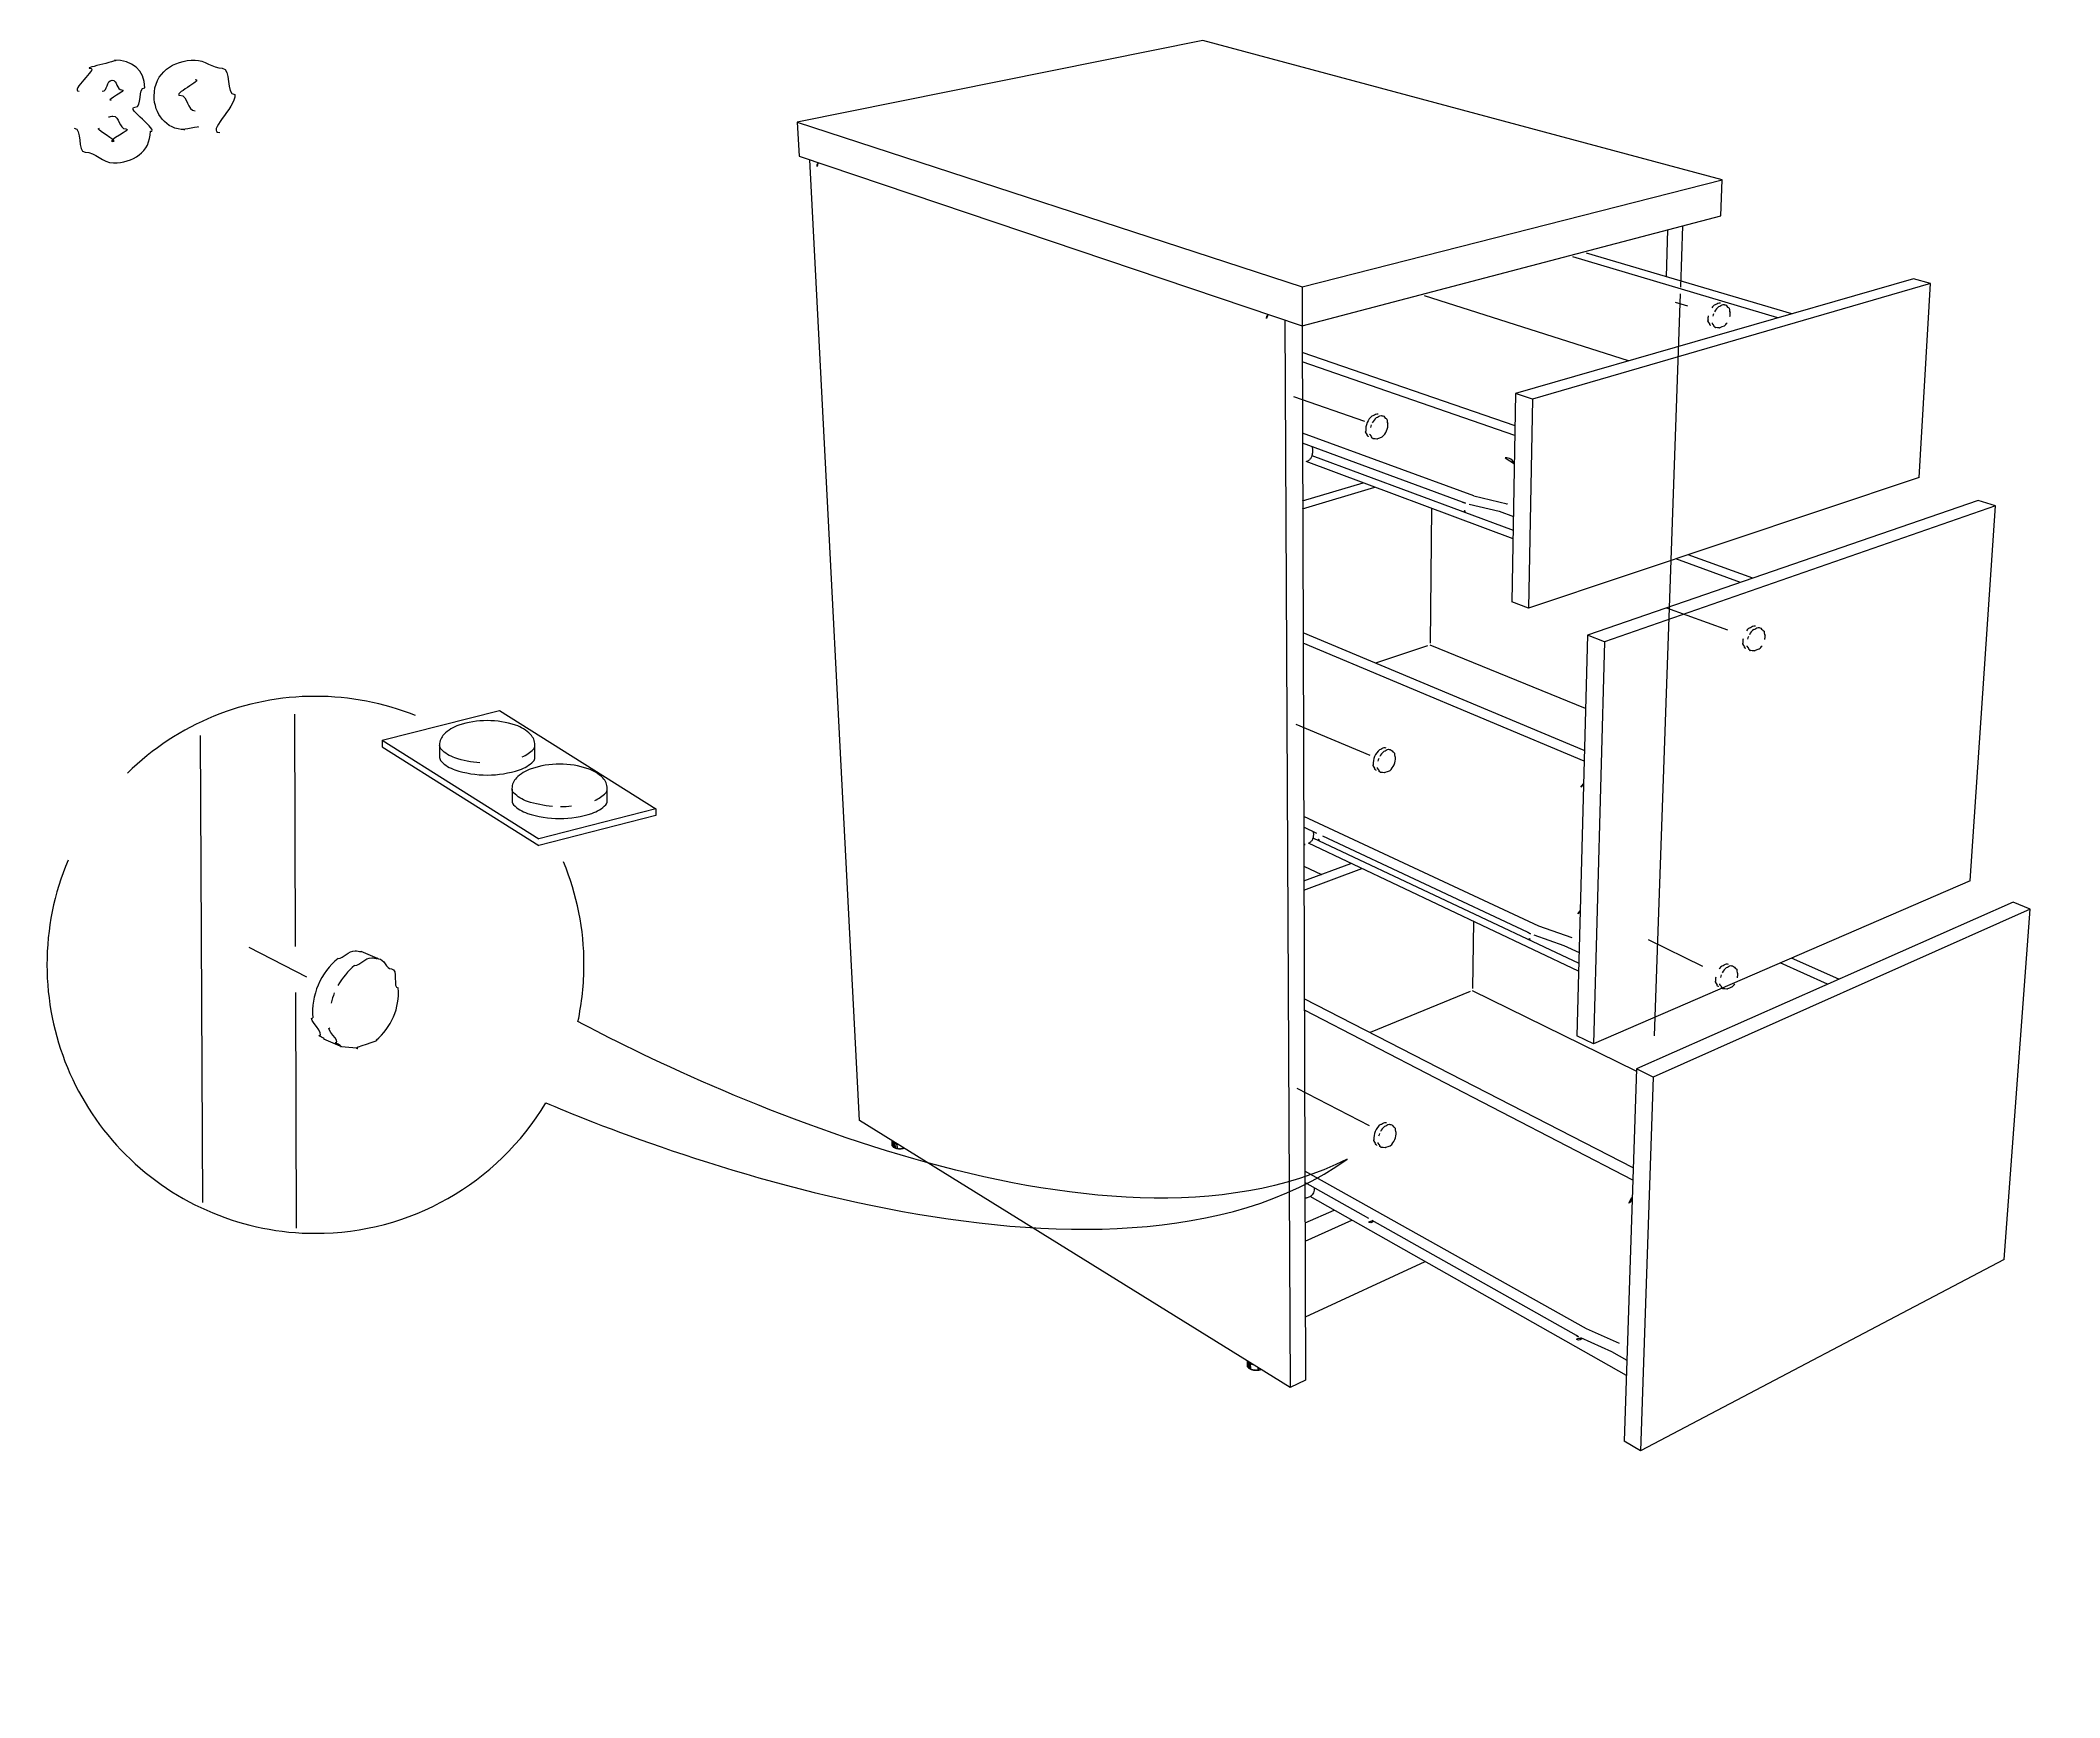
# Model space of a CAD drawing. Header units: metres. Extents: x -27.1 to 47.9, y -10.7 to 6.6.
# Drawn here: x 31.004 to 33.87, y -10.735 to -8.383 of the extents above; entities that cross this region are included whole.
import ezdxf

# ---------------------------------------------------------------- set-up
doc = ezdxf.new("R2010")
doc.units = ezdxf.units.M
doc.header["$MEASUREMENT"] = 0
doc.layers.add('PDF_Working_Num_Penna__255_Num_Penna__255_Num_Penna__255_Num_Penna__255_Num_Penna__255_Num_Penna__255', color=255, linetype='Continuous', lineweight=18)
doc.layers.add('PDF_Working_Num_Penna__7_Num_Penna__7_Num_Penna__7_Num_Penna__7_Num_Penna__7_Num_Penna__7', color=7, linetype='Continuous', lineweight=18)
doc.styles.add('GENERATED_STYLE_1', font='Arial')

msp = doc.modelspace()

# ---------------------------------------------------------------- linework, layer by layer
at = {"layer": 'PDF_Working_Num_Penna__255_Num_Penna__255_Num_Penna__255_Num_Penna__255_Num_Penna__255_Num_Penna__255', "color": 255, "linetype": 'Continuous', "lineweight": 18, "flags": 128}
for points in [[(32.8834, -8.9234), (32.7827, -8.8885)], [(32.8912, -9.3979), (32.786, -9.3537)], [(32.7872, -9.87), (32.8897, -9.923)]]:
    msp.add_lwpolyline(points, dxfattribs=at)
at = {"layer": 'PDF_Working_Num_Penna__7_Num_Penna__7_Num_Penna__7_Num_Penna__7_Num_Penna__7_Num_Penna__7', "color": 7, "linetype": 'Continuous', "lineweight": 18, "flags": 128}
for points in [[(32.6538, -8.3825), (32.078, -8.4984)], [(33.3889, -8.6317), (33.3908, -8.5804), (32.6538, -8.3825)], [(32.078, -8.4984), (32.7945, -8.7325), (33.3908, -8.5804)], [(32.078, -8.4984), (32.0806, -8.5471)], [(32.0806, -8.5471), (32.7947, -8.7878), (33.3889, -8.6317)], [(32.1663, -9.916), (32.0957, -8.5523)], [(33.3134, -8.6515), (33.3112, -8.718)], [(33.3344, -8.646), (33.3314, -8.7328)], [(33.47, -8.7764), (33.1789, -8.6898)], [(33.4896, -8.7707), (33.1984, -8.6846)], [(32.7945, -8.7325), (32.7947, -8.7878)], [(33.6623, -8.7208), (33.0976, -8.884), (33.0923, -9.1795)], [(33.6866, -8.7276), (33.1217, -8.892), (33.1158, -9.1886)], [(33.6866, -8.7276), (33.6623, -8.7208)], [(33.6702, -9.0029), (33.6866, -8.7276)], [(33.2579, -8.8376), (32.9681, -8.7453)], [(33.331, -8.7423), (33.2942, -9.7955)], [(33.3422, -8.7598), (33.3246, -8.7546)], [(32.7699, -8.7794), (32.7776, -10.295)], [(32.7945, -8.7877), (32.7994, -10.2846), (32.7776, -10.295)], [(33.0968, -8.9296), (32.7946, -8.8256)], [(33.0966, -8.9433), (32.7946, -8.8387)], [(33.1217, -8.892), (33.0976, -8.884)], [(32.8834, -8.9234), (32.7827, -8.8885)], [(33.0382, -9.0292), (32.795, -8.9403)], [(33.0224, -9.0379), (32.795, -8.9542)], [(32.8085, -8.9591), (32.8086, -8.9596), (32.8089, -8.9609), (32.8091, -8.9621), (32.8092, -8.9634), (32.8092, -8.9646), (32.8093, -8.9659), (32.8092, -8.9671), (32.8091, -8.9682), (32.809, -8.9694), (32.8088, -8.9705), (32.8085, -8.9716), (32.8082, -8.9727), (32.8078, -8.9737), (32.8074, -8.9746), (32.8069, -8.9756), (32.8063, -8.9764), (32.8057, -8.9772), (32.8051, -8.9779), (32.8044, -8.9785), (32.8036, -8.9791), (32.8029, -8.9796), (32.8021, -8.9799), (32.8015, -8.9802), (32.801, -8.9803)], [(33.0939, -9.0899), (32.8004, -8.9805)], [(32.8084, -8.9719), (33.0941, -9.0777)], [(32.7953, -9.0361), (32.8811, -9.0106)], [(32.7953, -9.0475), (32.8977, -9.0168)], [(33.6702, -9.0029), (33.1158, -9.1886), (33.0923, -9.1795)], [(32.978, -9.0467), (32.9762, -9.2383)], [(33.0318, -9.0407), (33.0741, -9.0509)], [(33.0382, -9.0292), (33.0857, -9.0406), (33.0859, -9.0407)], [(33.0741, -9.0509), (33.0945, -9.0584)], [(33.754, -9.0355), (33.1994, -9.2269), (33.1846, -9.7956)], [(33.7786, -9.0435), (33.2238, -9.2364), (33.2079, -9.807)], [(33.7428, -9.5754), (33.7786, -9.0435)], [(33.7786, -9.0435), (33.754, -9.0355)], [(33.4345, -9.1458), (33.3426, -9.1126)], [(33.4167, -9.1519), (33.3248, -9.1186)], [(33.3986, -9.2198), (33.3123, -9.1884)], [(33.1951, -9.3905), (32.7959, -9.2236)], [(33.2238, -9.2364), (33.1994, -9.2269)], [(33.1947, -9.4059), (32.7959, -9.2381)], [(32.9723, -9.2419), (32.8987, -9.2666)], [(33.1967, -9.331), (32.9761, -9.2411)], [(31.3643, -9.3389), (31.3654, -9.6686)], [(31.4889, -9.3761), (31.6554, -9.3336), (31.8774, -9.4735)], [(31.2302, -9.3693), (31.2335, -10.0324)], [(32.8912, -9.3979), (32.786, -9.3537)], [(31.4889, -9.3761), (31.7109, -9.516)], [(31.4889, -9.3761), (31.4889, -9.3854), (31.7109, -9.5254)], [(31.8774, -9.4735), (31.7109, -9.516)], [(31.8774, -9.4735), (31.8774, -9.4829), (31.7109, -9.5254)], [(33.1305, -9.6401), (32.7968, -9.4843)], [(32.8156, -9.5083), (32.7968, -9.4995)], [(32.8102, -9.5058), (32.8103, -9.5062), (32.8104, -9.5074), (32.8105, -9.5085), (32.8105, -9.5097), (32.8105, -9.5108), (32.8104, -9.5119), (32.8102, -9.513), (32.81, -9.514), (32.8098, -9.515), (32.8095, -9.5159), (32.8091, -9.5169), (32.8087, -9.5177), (32.8082, -9.5186), (32.8076, -9.5193), (32.807, -9.52), (32.8064, -9.5206), (32.8057, -9.5211), (32.805, -9.5216), (32.8043, -9.5219), (32.8039, -9.5221)], [(32.8098, -9.5148), (33.1873, -9.6927)], [(33.1144, -9.6486), (32.8237, -9.5121)], [(33.187, -9.7037), (32.8034, -9.5222)], [(32.797, -9.5546), (32.8219, -9.5665)], [(32.7971, -9.5758), (32.8638, -9.5508)], [(32.7971, -9.5889), (32.8791, -9.558)], [(33.7428, -9.5754), (33.2079, -9.807), (33.1846, -9.7956)], [(33.8038, -9.6059), (33.269, -9.8425), (33.2518, -10.3712)], [(33.8279, -9.6158), (33.293, -9.8543), (33.2748, -10.3847)], [(33.7912, -10.1132), (33.8279, -9.6158)], [(33.8279, -9.6158), (33.8038, -9.6059)], [(33.038, -9.6332), (33.0366, -9.7285)], [(33.1236, -9.6524), (33.1661, -9.6673)], [(33.1777, -9.6565), (33.1305, -9.6401)], [(31.382, -9.7125), (31.2998, -9.6702)], [(31.4823, -9.6858), (31.4588, -9.6759)], [(33.1661, -9.6673), (33.1876, -9.6774)], [(33.3635, -9.6972), (33.2862, -9.6592)], [(33.5565, -9.7153), (33.4892, -9.6852)], [(33.5403, -9.7224), (33.473, -9.6922)], [(31.3656, -9.7341), (31.3667, -10.0687)], [(33.2644, -9.9832), (32.7976, -9.7429)], [(33.0329, -9.7327), (32.8911, -9.791)], [(33.2689, -9.8457), (33.0366, -9.7317)], [(33.2638, -10.0005), (32.7977, -9.7591)], [(33.293, -9.8543), (33.269, -9.8425)], [(32.7872, -9.87), (32.8897, -9.923)], [(32.7776, -10.295), (32.1663, -9.916)], [(33.1984, -10.2118), (32.7985, -9.9876)], [(32.889, -10.0549), (32.7985, -10.004)], [(33.2548, -10.2778), (32.8059, -10.0237)], [(32.7987, -10.0613), (32.84, -10.043)], [(32.7988, -10.087), (32.8652, -10.0573)], [(33.184, -10.2211), (32.8938, -10.0576)], [(32.7992, -10.1946), (32.969, -10.116)], [(33.7912, -10.1132), (33.2748, -10.3847), (33.2518, -10.3712)], [(33.1897, -10.224), (33.2335, -10.2437)], [(33.245, -10.2326), (33.1984, -10.2118)], [(33.2335, -10.2437), (33.2555, -10.2561)], [(32.7366, -10.2695), (32.7355, -10.2698), (32.7346, -10.2701), (32.7336, -10.2703), (32.7326, -10.2705), (32.7316, -10.2705), (32.7305, -10.2706), (32.7295, -10.2707), (32.7285, -10.2706), (32.7274, -10.2705), (32.7264, -10.2705), (32.7254, -10.2703), (32.7244, -10.2701), (32.7235, -10.2698), (32.7226, -10.2695), (32.7218, -10.2692), (32.721, -10.2689), (32.7203, -10.2685), (32.7196, -10.2681), (32.719, -10.2676), (32.7184, -10.2671), (32.718, -10.2666), (32.7176, -10.2661), (32.7174, -10.2658)]]:
    msp.add_lwpolyline(points, dxfattribs=at)
for points in [[(32.1062, -8.5614), (32.1062, -8.5604), (32.1063, -8.5595), (32.1064, -8.5587), (32.1066, -8.5579), (32.1069, -8.5573), (32.1073, -8.5567)], [(32.7442, -8.7771), (32.7442, -8.7761), (32.7443, -8.7751), (32.7446, -8.7742), (32.7449, -8.7733), (32.7453, -8.7726), (32.7458, -8.772)], [(33.0224, -9.0379), (33.0265, -9.0394)], [(33.0844, -9.0407), (33.0848, -9.0406), (33.0853, -9.0405)], [(33.1939, -9.4378), (33.1935, -9.4388), (33.1929, -9.4398), (33.1924, -9.4406), (33.1917, -9.4413), (33.191, -9.442), (33.1902, -9.4425)], [(32.799, -9.5238), (32.7983, -9.5241), (32.7976, -9.5242)], [(33.1892, -9.6184), (33.1887, -9.6195), (33.1881, -9.6204), (33.1875, -9.6213), (33.1867, -9.622), (33.1859, -9.6226)], [(33.1144, -9.6486), (33.1189, -9.6507)], [(32.2128, -9.9453), (32.2126, -9.9452), (32.2126, -9.945), (32.2126, -9.9448)], [(32.2126, -9.9452), (32.2129, -9.952), (32.2128, -9.9519)], [(32.2133, -9.946), (32.2131, -9.9459), (32.213, -9.9458), (32.2129, -9.9455)], [(32.213, -9.9449), (32.2134, -9.9455)], [(32.213, -9.9458), (32.2134, -9.9528)], [(32.2136, -9.953), (32.2134, -9.953)], [(32.214, -9.9466), (32.2139, -9.9466), (32.2137, -9.9464), (32.2135, -9.9462)], [(32.2137, -9.9464), (32.214, -9.9534), (32.2142, -9.9536)], [(32.2138, -9.946), (32.2143, -9.9464), (32.2149, -9.9469), (32.2156, -9.9472), (32.2164, -9.9476), (32.2173, -9.9479)], [(32.2143, -9.9537), (32.2141, -9.9537)], [(32.2149, -9.9472), (32.2147, -9.9472), (32.2145, -9.947), (32.2142, -9.9468)], [(32.2145, -9.947), (32.2148, -9.954)], [(32.2151, -9.9542), (32.215, -9.9542)], [(32.2159, -9.9477), (32.2158, -9.9477), (32.2156, -9.9476), (32.2155, -9.9475), (32.2152, -9.9473)], [(32.2155, -9.9475), (32.2158, -9.9545), (32.2161, -9.9547)], [(32.2162, -9.9548), (32.216, -9.9547)], [(32.2171, -9.9481), (32.2169, -9.9481), (32.2167, -9.9481), (32.2166, -9.9479), (32.2162, -9.9478)], [(32.2166, -9.9479), (32.2169, -9.9549), (32.2171, -9.9551), (32.2173, -9.9551)], [(32.2184, -9.9484), (32.2182, -9.9485), (32.218, -9.9484), (32.2178, -9.9483), (32.2175, -9.9482)], [(32.2182, -9.9553), (32.2184, -9.9554), (32.2186, -9.9555)], [(32.2186, -9.9556), (32.2184, -9.9556)], [(32.2188, -9.9485), (32.2186, -9.9485)], [(32.2195, -9.9556), (32.2198, -9.9557), (32.22, -9.9557)], [(32.221, -9.9558), (32.2212, -9.9559)], [(32.2215, -9.956), (32.2213, -9.956)], [(32.2225, -9.9559), (32.2228, -9.956), (32.223, -9.956)], [(32.223, -9.956), (32.2228, -9.9561)], [(32.224, -9.9559), (32.2243, -9.956)], [(32.2246, -9.956), (32.2244, -9.956), (32.2242, -9.956), (32.224, -9.956)], [(32.2256, -9.9558), (32.2259, -9.9559)], [(32.2261, -9.9559), (32.226, -9.9559)], [(32.2271, -9.9556), (32.2273, -9.9557), (32.2274, -9.9557)], [(32.2277, -9.9556), (32.2275, -9.9557)], [(32.2286, -9.9553), (32.2287, -9.9554), (32.2289, -9.9553)], [(32.2292, -9.9553), (32.229, -9.9554)], [(33.184, -10.2211), (33.1869, -10.2228)], [(32.7168, -10.2573), (32.7169, -10.2645), (32.7168, -10.2644)], [(32.7176, -10.2583), (32.7174, -10.2583), (32.7173, -10.2581), (32.7172, -10.2577)], [(32.7173, -10.2581), (32.7173, -10.2657)], [(32.7178, -10.2579), (32.7182, -10.2584), (32.7187, -10.259)], [(32.7183, -10.2592), (32.7181, -10.2591), (32.7179, -10.2589), (32.7178, -10.2586)], [(32.7179, -10.2589), (32.718, -10.2665), (32.7182, -10.2667)], [(32.7192, -10.2599), (32.719, -10.2599), (32.7188, -10.2598), (32.7188, -10.2596), (32.7185, -10.2594)], [(32.7188, -10.2597), (32.7188, -10.2672), (32.7191, -10.2675)], [(32.7193, -10.2596), (32.72, -10.2601), (32.7209, -10.2606), (32.7219, -10.2611), (32.723, -10.2615)], [(32.7203, -10.2606), (32.7201, -10.2606), (32.7199, -10.2605), (32.7198, -10.2603), (32.7195, -10.2601)], [(32.7198, -10.2604), (32.7199, -10.268), (32.72, -10.2681)], [(32.7216, -10.2612), (32.7213, -10.2612), (32.7212, -10.2612), (32.721, -10.261), (32.7206, -10.2608)], [(32.7174, -10.2658), (32.7173, -10.2656)], [(32.7183, -10.2668), (32.7181, -10.2667)], [(32.7192, -10.2676), (32.719, -10.2675)], [(32.7203, -10.2683), (32.7201, -10.2682)], [(32.721, -10.261), (32.7211, -10.2686), (32.7212, -10.2687), (32.7214, -10.2688)], [(32.7215, -10.2689), (32.7213, -10.2688), (32.7211, -10.2687)], [(32.7229, -10.2617), (32.7227, -10.2617), (32.7225, -10.2617), (32.7223, -10.2615), (32.7219, -10.2614)], [(32.7224, -10.2691), (32.7226, -10.2693), (32.7228, -10.2693)], [(32.7229, -10.2694), (32.7227, -10.2694), (32.7226, -10.2693)], [(32.7244, -10.2621), (32.7242, -10.2622), (32.7241, -10.2622), (32.7239, -10.2621), (32.7234, -10.2619)], [(32.7238, -10.2695), (32.7241, -10.2697), (32.7243, -10.2698)], [(32.7244, -10.2698), (32.7242, -10.2698), (32.724, -10.2698)], [(32.7254, -10.2699), (32.7257, -10.27), (32.7259, -10.2701)], [(32.726, -10.2701), (32.7259, -10.2701), (32.7256, -10.2701)], [(32.727, -10.2701), (32.7274, -10.2702), (32.7276, -10.2702)], [(32.7277, -10.2703), (32.7275, -10.2703)], [(32.7287, -10.2702), (32.7291, -10.2703), (32.7293, -10.2703)], [(32.7294, -10.2704), (32.7292, -10.2704)], [(32.7294, -10.2704), (32.7295, -10.2702)], [(32.7304, -10.2702), (32.7306, -10.2703), (32.7308, -10.2703)], [(32.7311, -10.2703), (32.7309, -10.2704)], [(32.7321, -10.2701), (32.7323, -10.2702), (32.7325, -10.2702)], [(32.7338, -10.2699), (32.734, -10.2699), (32.7342, -10.2699)], [(32.7344, -10.2698), (32.7343, -10.27), (32.7341, -10.27)], [(32.7354, -10.2695), (32.7356, -10.2695), (32.7357, -10.2695)], [(32.736, -10.2694), (32.7359, -10.2695), (32.7357, -10.2696)]]:
    msp.add_lwpolyline(points, close=True, dxfattribs=at)
for points in [[(33.3802, -8.7897, 0.023147), (33.3811, -8.7902, -0.022239), (33.3808, -8.79)], [(32.8943, -8.9474, 0.023147), (32.8952, -8.9478, -0.022239), (32.8949, -8.9477)], [(33.0958, -8.9835, 0.362286), (33.0829, -8.9753)], [(33.0263, -9.0511), (33.026, -9.051), (33.0257, -9.0509), (33.0254, -9.0508), (33.0251, -9.0507), (33.0248, -9.0506), (33.0244, -9.0504, -0.295481)], [(33.4297, -9.2482, 0.021406), (33.4306, -9.2486, -0.022752), (33.4303, -9.2485)], [(32.905, -9.4211, 0.023147), (32.906, -9.4215, -0.022239), (32.9056, -9.4214)], [(32.8189, -9.5177), (32.8186, -9.5176), (32.8184, -9.5175), (32.8181, -9.5174), (32.8178, -9.5173), (32.8176, -9.5171), (32.8173, -9.5169, -0.216154)], [(33.1181, -9.6586), (33.1178, -9.6585), (33.1175, -9.6584), (33.1172, -9.6583), (33.1169, -9.6581), (33.1166, -9.6579), (33.1163, -9.6577, -0.225022)], [(33.3909, -9.7282, 0.023147), (33.3919, -9.7286, -0.022239), (33.3916, -9.7285)], [(32.2169, -9.9549, 0.352468), (32.2174, -9.9552)], [(32.2192, -9.9488), (32.2195, -9.9556, 0.261332), (32.22, -9.9558)], [(32.9059, -9.9534, 0.023147), (32.9069, -9.9538, -0.022239), (32.9066, -9.9537)], [(33.2624, -10.0251, -0.276357), (33.2582, -10.0332)], [(32.8954, -10.0585, -0.46061), (32.8905, -10.0607), (32.8903, -10.0606), (32.89, -10.0604), (32.8897, -10.0603), (32.8895, -10.0601), (32.8892, -10.06), (32.8889, -10.0597, -0.157503)], [(33.1915, -10.2248, -0.471904), (33.1858, -10.2273), (33.1855, -10.2272), (33.1852, -10.227), (33.1849, -10.2268), (33.1846, -10.2267), (33.1843, -10.2265), (33.184, -10.2262, -0.162068)], [(32.7321, -10.2668), (32.7321, -10.2701, 0.217735), (32.7328, -10.2701)]]:
    msp.add_lwpolyline(points, format="xyb", close=True, dxfattribs=at)
for points in [[(32.8941, -8.9154, 0.116759), (32.8868, -8.9252, 0.117497), (32.8848, -8.9373)], [(32.9081, -8.9455, 0.116904), (32.9145, -8.9369, 0.117262), (32.9162, -8.9263)], [(31.536, -9.341, 0.095968), (31.394, -9.3137, 0.196963), (31.1273, -9.4226)], [(31.7033, -9.4059, 0.199274), (31.7055, -9.4005), (31.7055, -9.3836, 0.032004), (31.7054, -9.3827, 0.198723), (31.6992, -9.3678, 0.116627), (31.6781, -9.3547, 0.080589), (31.6378, -9.3482, 0.080642), (31.5975, -9.3547, 0.116296), (31.5764, -9.3678, 0.198723), (31.5702, -9.3827, 0.018684), (31.5703, -9.3841)], [(31.6275, -9.4081, -0.062565), (31.592, -9.401, -0.116236), (31.5725, -9.3889, -0.198573), (31.5703, -9.3836), (31.5703, -9.4005, 0.199057), (31.5725, -9.4059, 0.116552), (31.592, -9.418, 0.080455), (31.6379, -9.4254, 0.080475), (31.6837, -9.418, 0.116721), (31.7033, -9.4059)], [(31.6875, -9.3996, 0.09556), (31.7033, -9.3889, 0.198789), (31.7055, -9.3836)], [(32.9048, -9.3892, 0.116759), (32.8975, -9.399, 0.117497), (32.8955, -9.411)], [(32.9188, -9.4193, 0.116904), (32.9252, -9.4107, 0.117262), (32.927, -9.4001)], [(31.7303, -9.4699, -0.062555), (31.6948, -9.4628, -0.116412), (31.6753, -9.4508, -0.198978), (31.6731, -9.4454), (31.6731, -9.4623, 0.198493), (31.6753, -9.4677, 0.116412), (31.6948, -9.4798, 0.080443), (31.7407, -9.4872, 0.080468), (31.7865, -9.4798, 0.116373), (31.8061, -9.4677, 0.198868), (31.8083, -9.4623), (31.8083, -9.4454, 0.031154), (31.8082, -9.4445, 0.198791), (31.8021, -9.4296, 0.116701), (31.7809, -9.4165, 0.080702), (31.7406, -9.41, 0.080731), (31.7003, -9.4165, 0.116393), (31.6792, -9.4296, 0.199047), (31.673, -9.4445, 0.018724), (31.6731, -9.446)], [(31.7904, -9.4614, 0.095543), (31.8061, -9.4508, 0.198868), (31.8083, -9.4454)], [(31.0428, -9.5465, 0.100602), (31.0129, -9.6948, 0.414217), (31.394, -10.076, 0.263774), (31.721, -9.8908)], [(31.7666, -9.7753, 0.053114), (31.7752, -9.6948, 0.09891), (31.7462, -9.5488)], [(31.4261, -9.6857, 0.11679), (31.3978, -9.7235, 0.117268), (31.3902, -9.7701)], [(31.48, -9.8019, 0.117237), (31.5049, -9.7687, 0.117534), (31.5116, -9.7277)], [(31.4269, -9.809, 0.020512), (31.4305, -9.8107, -0.015439), (31.4293, -9.8102), (31.4058, -9.8003)], [(32.2297, -9.9553, -0.27155), (32.2131, -9.9524), (32.2128, -9.9453)], [(32.9057, -9.9215, 0.116759), (32.8984, -9.9313, 0.117497), (32.8964, -9.9433)], [(32.9197, -9.9516, 0.116904), (32.9261, -9.943, 0.117262), (32.9279, -9.9324)], [(32.2298, -9.9554, -0.298004), (32.2129, -9.9521), (32.213, -9.9523)], [(32.8117, -10.0114, -0.309116), (32.8063, -10.0235), (32.8017, -10.0256), (32.801, -10.0258), (32.8003, -10.026), (32.7997, -10.0261), (32.7989, -10.0262), (32.7986, -10.0262)], [(32.7365, -10.2695, -0.281278), (32.7173, -10.2657), (32.7172, -10.2654), (32.7171, -10.2651), (32.7171, -10.2575)]]:
    msp.add_lwpolyline(points, format="xyb", dxfattribs=at)
at = {"layer": 'PDF_Working_Num_Penna__7_Num_Penna__7_Num_Penna__7_Num_Penna__7_Num_Penna__7_Num_Penna__7', "color": 7, "linetype": 'Continuous', "lineweight": 18}
for centre, radius, start, end in [((33.398, -8.779), 0.0278, 130.2932, 142.6236), ((33.4017, -8.78), 0.025, 157.6192, 166.7137), ((33.4034, -8.781), 0.027, 130.0148, 150.5384), ((33.3779, -8.7702), 0.0243, 349.5035, 3.6155), ((33.3985, -8.7778), 0.0279, 171.3858, 183.6898), ((33.3785, -8.7695), 0.024, 310.1112, 324.4247), ((32.9158, -8.9376), 0.025, 157.6192, 166.7137), ((32.9175, -8.9387), 0.027, 130.0148, 150.5384), ((33.4475, -9.2375), 0.0278, 130.2932, 142.6236), ((33.4512, -9.2385), 0.025, 157.6192, 166.7137), ((33.4529, -9.2395), 0.027, 130.0148, 150.5384), ((33.4277, -9.2287), 0.024, 349.418, 3.701), ((33.448, -9.2363), 0.0279, 171.3276, 183.6336), ((33.428, -9.228), 0.024, 310.1112, 324.4247), ((31.6822, -9.3826), 0.0232, 353.2425, 359.7977), ((32.9282, -9.4124), 0.027, 130.0148, 150.5384), ((32.9265, -9.4114), 0.025, 157.6192, 166.7137), ((31.7863, -9.4445), 0.022, 352.9259, 359.8733), ((31.7408, -9.3243), 0.1459, 270.4826, 276.477), ((31.4649, -9.7305), 0.048, 67.2088, 69.7794), ((31.5166, -9.7755), 0.1042, 130.001, 150.499), ((33.4092, -9.7163), 0.0278, 171.3734, 183.6973), ((33.4087, -9.7174), 0.0278, 130.2932, 142.6236), ((33.4125, -9.7184), 0.025, 157.6192, 166.7137), ((33.4142, -9.7194), 0.027, 130.0148, 150.5384), ((33.3889, -9.7087), 0.024, 349.418, 3.701), ((31.5111, -9.7717), 0.0976, 157.6912, 166.6847), ((33.3892, -9.708), 0.024, 310.1112, 324.4247), ((32.9275, -9.9437), 0.025, 157.6192, 166.7137), ((32.9291, -9.9447), 0.027, 130.0148, 150.5384)]:
    msp.add_arc(centre, radius, start, end, dxfattribs=at)
for points in [[(31.0743, -8.4221), (31.0859, -8.4221), (31.0443, -8.4547), (31.0585, -8.4547)], [(31.1087, -8.4104), (31.1225, -8.4104), (31.0627, -8.4221), (31.0743, -8.4221)], [(31.1519, -8.4497), (31.1519, -8.4244), (31.1329, -8.4104), (31.1087, -8.4104)], [(31.165, -8.4615), (31.165, -8.4284), (31.1923, -8.4104), (31.2231, -8.4104)], [(31.2231, -8.4104), (31.2362, -8.4104), (31.2483, -8.4221), (31.2617, -8.4221)], [(31.2617, -8.4221), (31.2757, -8.4221), (31.2656, -8.4594), (31.2798, -8.4594)], [(31.0912, -8.4547), (31.0999, -8.4547), (31.0965, -8.4391), (31.1055, -8.4391)], [(31.1193, -8.4528), (31.1286, -8.4528), (31.0949, -8.4676), (31.1039, -8.4676)], [(31.1055, -8.4391), (31.1134, -8.4391), (31.1111, -8.4528), (31.1193, -8.4528)], [(31.1378, -8.4775), (31.1491, -8.4775), (31.1412, -8.4497), (31.1519, -8.4497)], [(31.2233, -8.4382), (31.2357, -8.4382), (31.1892, -8.4605), (31.2016, -8.4605)], [(31.1598, -8.5116), (31.1736, -8.5116), (31.1229, -8.4775), (31.1378, -8.4775)], [(31.2084, -8.5092), (31.1819, -8.5092), (31.165, -8.4865), (31.165, -8.4615)], [(31.2016, -8.4605), (31.214, -8.4605), (31.2109, -8.4827), (31.2233, -8.4827)], [(31.2798, -8.4594), (31.2798, -8.4789), (31.2387, -8.5132), (31.2581, -8.5132)], [(31.0515, -8.5071), (31.0634, -8.5071), (31.0554, -8.5412), (31.0669, -8.5412)], [(31.1062, -8.5263), (31.1173, -8.5263), (31.0766, -8.5071), (31.0874, -8.5071)], [(31.125, -8.5082), (31.136, -8.5082), (31.0955, -8.5263), (31.1062, -8.5263)], [(31.1003, -8.4911), (31.1023, -8.4911), (31.1042, -8.49), (31.1064, -8.49)], [(31.1064, -8.49), (31.1163, -8.49), (31.1148, -8.5082), (31.125, -8.5082)], [(31.1073, -8.5564), (31.1342, -8.5564), (31.1598, -8.5412), (31.1598, -8.5116)], [(31.2274, -8.5051), (31.2341, -8.5051), (31.2012, -8.5092), (31.2084, -8.5092)], [(31.0669, -8.5412), (31.0825, -8.5412), (31.0919, -8.5564), (31.1073, -8.5564)], [(33.38, -8.7578), (33.3821, -8.7578), (33.3838, -8.755), (33.3863, -8.755)], [(33.3861, -8.7604), (33.3882, -8.7604), (33.3898, -8.7575), (33.3924, -8.7575)], [(33.3863, -8.755), (33.387, -8.755), (33.3877, -8.7552), (33.3885, -8.7552)], [(33.3924, -8.7575), (33.3931, -8.7575), (33.3938, -8.7578), (33.3946, -8.7578)], [(33.3943, -8.7577), (33.3945, -8.7577), (33.3947, -8.7579), (33.3949, -8.7579)], [(33.3949, -8.7579), (33.397, -8.7579), (33.3977, -8.7617), (33.3996, -8.7617)], [(33.3996, -8.7617), (33.4024, -8.7617), (33.3998, -8.7687), (33.4021, -8.7687)], [(33.3731, -8.7861), (33.3756, -8.7861), (33.3686, -8.7796), (33.3707, -8.7796)], [(33.3747, -8.7875), (33.3755, -8.7875), (33.3724, -8.7861), (33.3731, -8.7861)], [(33.3791, -8.7887), (33.3812, -8.7887), (33.3751, -8.7833), (33.3769, -8.7833)], [(33.3808, -8.79), (33.3816, -8.79), (33.3785, -8.7887), (33.3791, -8.7887)], [(33.3871, -8.7909), (33.389, -8.7909), (33.379, -8.7902), (33.3811, -8.7902)], [(33.394, -8.7879), (33.3963, -8.7879), (33.3844, -8.7909), (33.3871, -8.7909)], [(32.8941, -8.9154), (32.8962, -8.9154), (32.8978, -8.9126), (32.9004, -8.9126)], [(32.9004, -8.9126), (32.9011, -8.9126), (32.9018, -8.9129), (32.9026, -8.9129)], [(32.8871, -8.9438), (32.8897, -8.9438), (32.8827, -8.9373), (32.8848, -8.9373)], [(32.8932, -8.9463), (32.8953, -8.9463), (32.8892, -8.941), (32.891, -8.941)], [(32.9002, -8.918), (32.9023, -8.918), (32.9039, -8.9152), (32.9065, -8.9152)], [(32.9065, -8.9152), (32.9072, -8.9152), (32.9079, -8.9155), (32.9086, -8.9155)], [(32.9084, -8.9154), (32.9086, -8.9154), (32.9088, -8.9156), (32.909, -8.9156)], [(32.909, -8.9156), (32.9111, -8.9156), (32.9118, -8.9193), (32.9137, -8.9193)], [(32.9137, -8.9193), (32.9165, -8.9193), (32.9139, -8.9263), (32.9162, -8.9263)], [(32.8888, -8.9451), (32.8896, -8.9451), (32.8865, -8.9438), (32.8871, -8.9438)], [(32.8949, -8.9477), (32.8957, -8.9477), (32.8926, -8.9463), (32.8932, -8.9463)], [(32.9012, -8.9486), (32.9031, -8.9486), (32.893, -8.9478), (32.8952, -8.9478)], [(32.9081, -8.9455), (32.9104, -8.9455), (32.8984, -8.9486), (32.9012, -8.9486)], [(33.4295, -9.2163), (33.4316, -9.2163), (33.4332, -9.2134), (33.4358, -9.2134)], [(33.4356, -9.2188), (33.4377, -9.2188), (33.4393, -9.216), (33.4419, -9.216)], [(33.4358, -9.2134), (33.4365, -9.2134), (33.4372, -9.2137), (33.438, -9.2137)], [(33.4419, -9.216), (33.4426, -9.216), (33.4433, -9.2163), (33.444, -9.2163)], [(33.4438, -9.2162), (33.444, -9.2162), (33.4442, -9.2164), (33.4444, -9.2164)], [(33.4444, -9.2164), (33.4465, -9.2164), (33.4472, -9.2201), (33.4491, -9.2201)], [(33.4491, -9.2201), (33.4519, -9.2201), (33.4493, -9.2272), (33.4516, -9.2272)], [(33.4225, -9.2446), (33.4251, -9.2446), (33.418, -9.2381), (33.4202, -9.2381)], [(33.4242, -9.2459), (33.425, -9.2459), (33.4219, -9.2446), (33.4225, -9.2446)], [(33.4286, -9.2472), (33.4307, -9.2472), (33.4246, -9.2418), (33.4264, -9.2418)], [(33.4303, -9.2485), (33.4311, -9.2485), (33.428, -9.2472), (33.4286, -9.2472)], [(33.4366, -9.2494), (33.4385, -9.2494), (33.4284, -9.2486), (33.4306, -9.2486)], [(33.4435, -9.2464), (33.4458, -9.2464), (33.4338, -9.2494), (33.4366, -9.2494)], [(32.9048, -9.3892), (32.9069, -9.3892), (32.9086, -9.3863), (32.9111, -9.3863)], [(32.9109, -9.3917), (32.913, -9.3917), (32.9146, -9.3889), (32.9172, -9.3889)], [(32.9111, -9.3863), (32.9118, -9.3863), (32.9125, -9.3866), (32.9133, -9.3866)], [(32.9172, -9.3889), (32.9179, -9.3889), (32.9186, -9.3892), (32.9194, -9.3892)], [(32.9192, -9.3891), (32.9193, -9.3891), (32.9195, -9.3893), (32.9197, -9.3893)], [(32.9197, -9.3893), (32.9219, -9.3893), (32.9226, -9.3931), (32.9244, -9.3931)], [(32.9244, -9.3931), (32.9272, -9.3931), (32.9246, -9.4001), (32.927, -9.4001)], [(32.8979, -9.4175), (32.9004, -9.4175), (32.8934, -9.411), (32.8955, -9.411)], [(32.8996, -9.4189), (32.9003, -9.4189), (32.8972, -9.4175), (32.8979, -9.4175)], [(32.9039, -9.4201), (32.9061, -9.4201), (32.8999, -9.4147), (32.9017, -9.4147)], [(32.9056, -9.4214), (32.9064, -9.4214), (32.9033, -9.4201), (32.9039, -9.4201)], [(32.9119, -9.4223), (32.9138, -9.4223), (32.9038, -9.4215), (32.906, -9.4215)], [(32.9188, -9.4193), (32.9211, -9.4193), (32.9092, -9.4223), (32.9119, -9.4223)], [(31.4261, -9.6857), (31.4344, -9.6857), (31.4406, -9.6748), (31.4505, -9.6748)], [(31.4496, -9.6956), (31.4579, -9.6956), (31.4641, -9.6847), (31.474, -9.6847)], [(31.4505, -9.6748), (31.4531, -9.6748), (31.4558, -9.6759), (31.4588, -9.6759)], [(31.474, -9.6847), (31.4766, -9.6847), (31.4793, -9.6858), (31.4823, -9.6858)], [(31.4835, -9.6862), (31.4919, -9.6862), (31.4946, -9.7007), (31.5018, -9.7007)], [(31.5018, -9.7007), (31.5125, -9.7007), (31.5027, -9.7277), (31.5116, -9.7277)], [(33.3907, -9.6962), (33.3929, -9.6962), (33.3945, -9.6934), (33.3971, -9.6934)], [(33.3968, -9.6988), (33.399, -9.6988), (33.4006, -9.696), (33.4031, -9.696)], [(33.3971, -9.6934), (33.3977, -9.6934), (33.3984, -9.6937), (33.3992, -9.6937)], [(33.4031, -9.696), (33.4038, -9.696), (33.4045, -9.6962), (33.4053, -9.6962)], [(33.4051, -9.6962), (33.4053, -9.6962), (33.4054, -9.6964), (33.4056, -9.6964)], [(33.4056, -9.6964), (33.4078, -9.6964), (33.4085, -9.7001), (33.4103, -9.7001)], [(33.4103, -9.7001), (33.4131, -9.7001), (33.4106, -9.7071), (33.4129, -9.7071)], [(33.3838, -9.7246), (33.3864, -9.7246), (33.3793, -9.7181), (33.3814, -9.7181)], [(33.3855, -9.7259), (33.3863, -9.7259), (33.3831, -9.7246), (33.3838, -9.7246)], [(33.3899, -9.7271), (33.392, -9.7271), (33.3858, -9.7218), (33.3876, -9.7218)], [(33.3916, -9.7285), (33.3924, -9.7285), (33.3892, -9.7271), (33.3899, -9.7271)], [(33.3979, -9.7294), (33.3997, -9.7294), (33.3897, -9.7286), (33.3919, -9.7286)], [(33.4047, -9.7263), (33.407, -9.7263), (33.3951, -9.7294), (33.3979, -9.7294)], [(31.3993, -9.7951), (31.4092, -9.7951), (31.3819, -9.7701), (31.3902, -9.7701)], [(31.4058, -9.8003), (31.4088, -9.8003), (31.3967, -9.7951), (31.3993, -9.7951)], [(31.4227, -9.805), (31.4309, -9.805), (31.4072, -9.7844), (31.4142, -9.7844)], [(31.48, -9.8019), (31.4889, -9.8019), (31.4429, -9.8137), (31.4537, -9.8137)], [(32.8587, -9.9707), (32.5116, -10.1443), (31.9292, -9.8615), (31.7666, -9.7753)], [(31.4293, -9.8102), (31.4323, -9.8102), (31.4202, -9.805), (31.4227, -9.805)], [(31.4536, -9.8137), (31.4608, -9.8137), (31.4221, -9.8107), (31.4305, -9.8107)], [(31.721, -9.8908), (31.8387, -9.9411), (32.5174, -10.214), (32.8587, -9.9707)], [(32.8988, -9.9498), (32.9014, -9.9498), (32.8943, -9.9433), (32.8964, -9.9433)], [(32.9057, -9.9215), (32.9079, -9.9215), (32.9095, -9.9186), (32.9121, -9.9186)], [(32.9118, -9.924), (32.914, -9.924), (32.9156, -9.9212), (32.9181, -9.9212)], [(32.9121, -9.9186), (32.9127, -9.9186), (32.9134, -9.9189), (32.9142, -9.9189)], [(32.9181, -9.9212), (32.9188, -9.9212), (32.9195, -9.9215), (32.9203, -9.9215)], [(32.9201, -9.9214), (32.9203, -9.9214), (32.9204, -9.9216), (32.9206, -9.9216)], [(32.9206, -9.9216), (32.9228, -9.9216), (32.9235, -9.9254), (32.9253, -9.9254)], [(32.9253, -9.9254), (32.9281, -9.9254), (32.9256, -9.9324), (32.9279, -9.9324)], [(32.9005, -9.9512), (32.9013, -9.9512), (32.8981, -9.9498), (32.8988, -9.9498)], [(32.9049, -9.9524), (32.907, -9.9524), (32.9008, -9.947), (32.9026, -9.947)], [(32.9066, -9.9537), (32.9073, -9.9537), (32.9042, -9.9524), (32.9049, -9.9524)], [(32.9129, -9.9546), (32.9147, -9.9546), (32.9047, -9.9538), (32.9069, -9.9538)], [(32.9197, -9.9516), (32.922, -9.9516), (32.9101, -9.9546), (32.9129, -9.9546)]]:
    msp.add_open_spline(points, degree=3, dxfattribs=at)

# ---------------------------------------------------------------- texts
at = {"layer": 'PDF_Working_Num_Penna__7_Num_Penna__7_Num_Penna__7_Num_Penna__7_Num_Penna__7_Num_Penna__7', "color": 7, "linetype": 'Continuous', "lineweight": 18, "attachment_point": 7, "style": 'GENERATED_STYLE_1'}
for s, insert, char_height in [('\\A1;{\\pql;\\fArial|b0|i0|c0|p34;6x}', (31.0036, -9.5308), 0.0000077), ('\\A1;{\\pql;\\fArial|b0|i0|c0|p34;30}', (31.0151, -10.7351), 0.00000428), ('\\A1;{\\pql;\\fArial|b0|i0|c0|p34;AA-1843312-3}', (33.8697, -10.7304), 0.00000257)]:
    msp.add_mtext(s, dxfattribs=dict(at, insert=insert, char_height=char_height))
at = {"layer": 'PDF_Working_Num_Penna__7_Num_Penna__7_Num_Penna__7_Num_Penna__7_Num_Penna__7_Num_Penna__7', "color": 7, "linetype": 'Continuous', "lineweight": 18, "insert": (31.9693, -9.532), "char_height": 0.00000321, "attachment_point": 7, "rotation": 90, "style": 'GENERATED_STYLE_1'}
msp.add_mtext('\\A1;{\\pql;\\fArial|b0|i0|c0|p34;107091}', dxfattribs=at)

doc.saveas('drawing.dxf')
